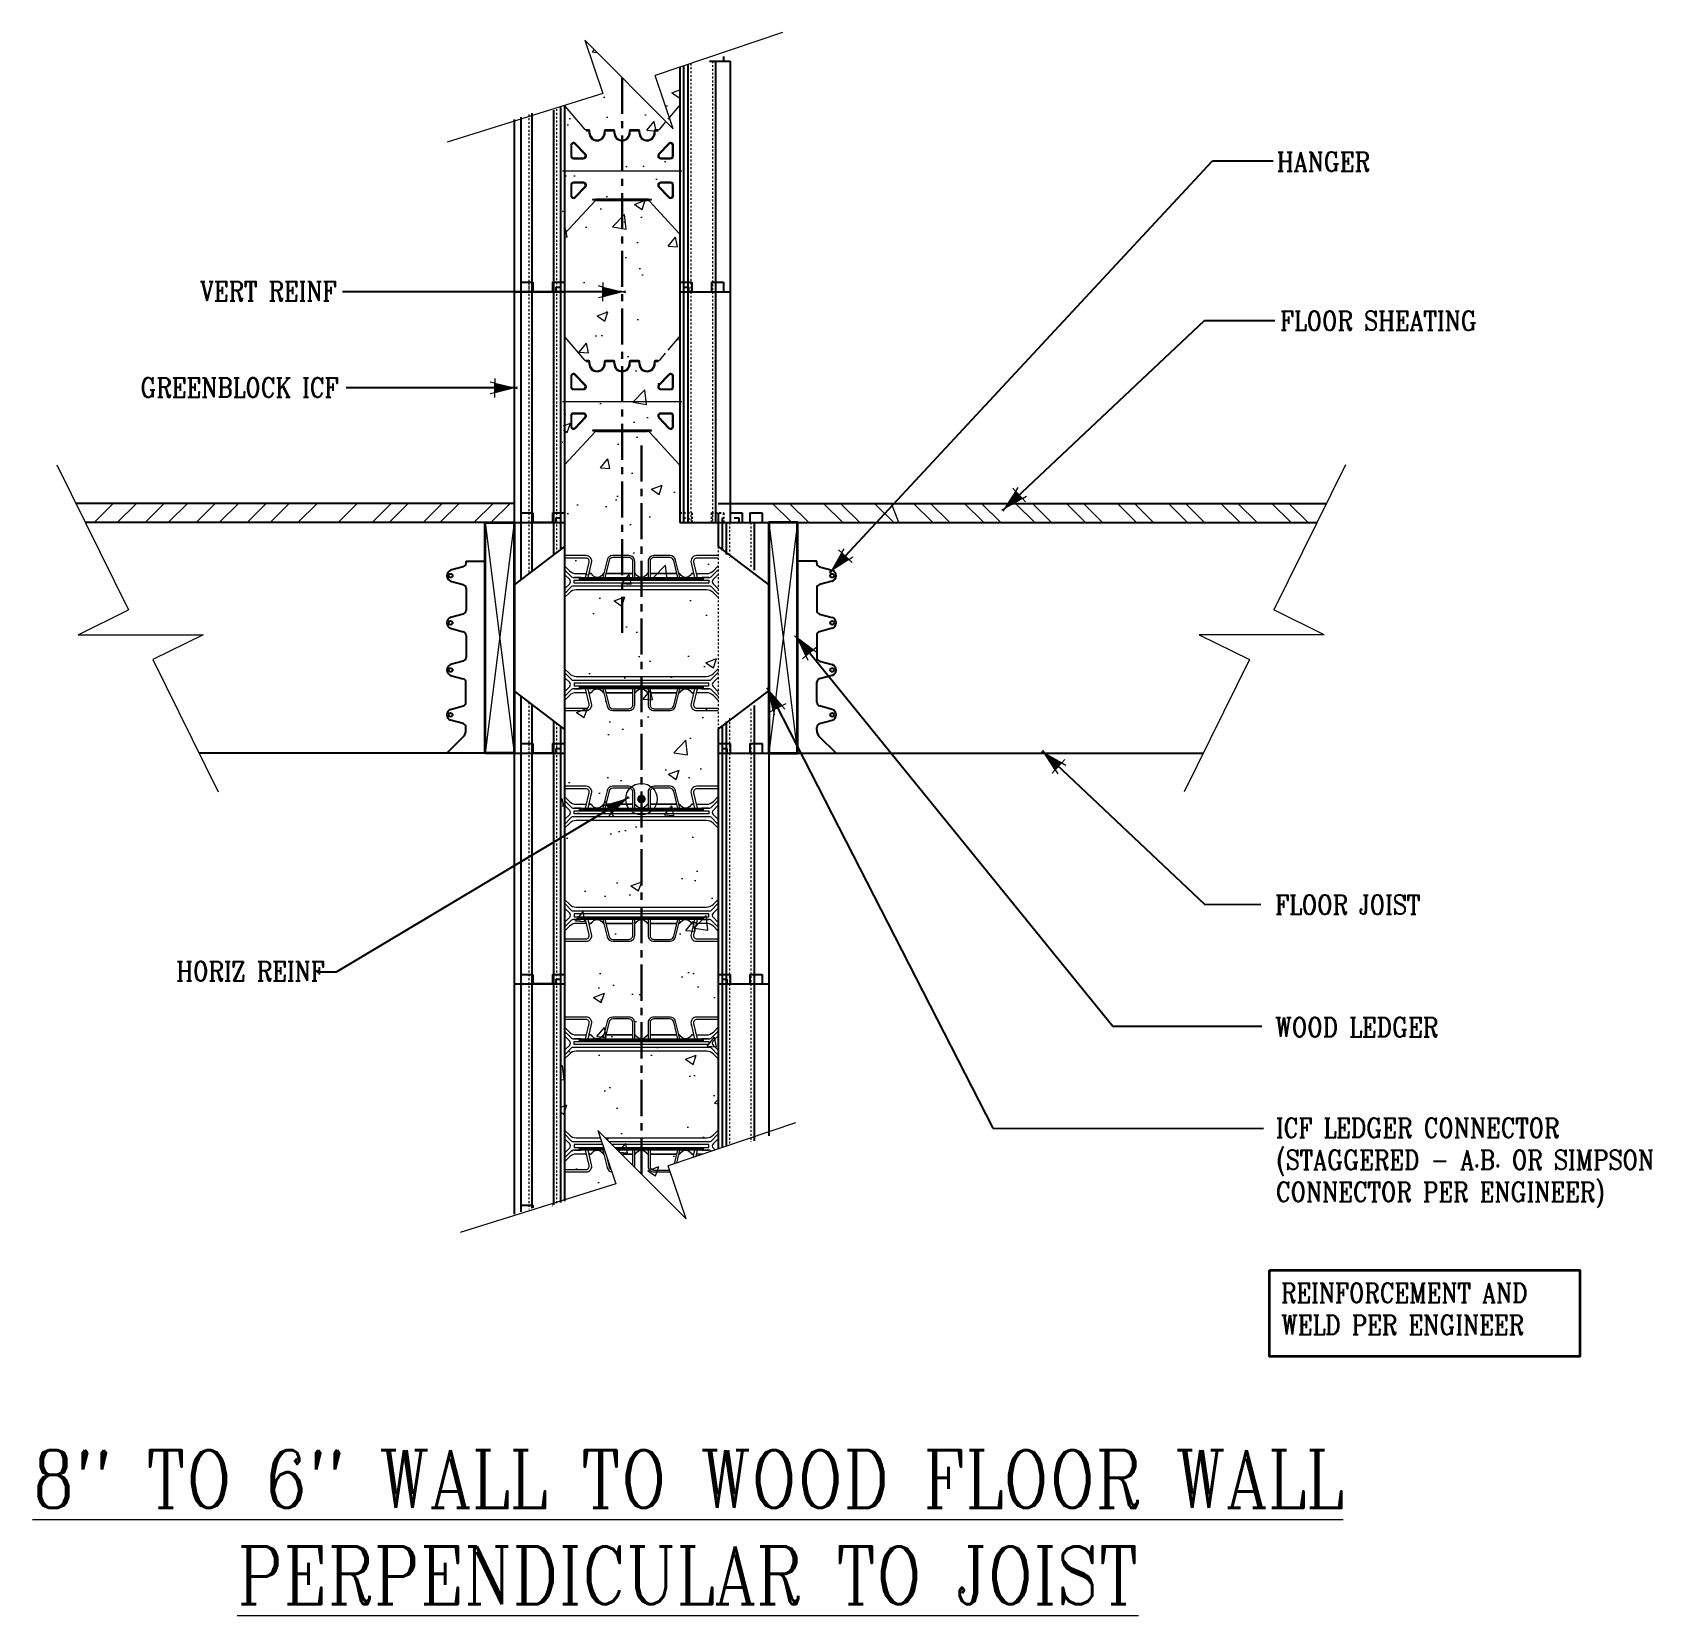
# Model space of a CAD drawing. Header units: inches. Extents: x 21.9 to 106.2, y 7.8 to 90.2.
import ezdxf

# ---------------------------------------------------------------- set-up
doc = ezdxf.new("R2010")
doc.units = ezdxf.units.IN
doc.header["$MEASUREMENT"] = 0
for name, pattern in [('CENTER', [2, 1.25, -0.25, 0.25, -0.25]), ('DASHED2', [0.375, 0.25, -0.125]), ('HIDDEN', [0.375, 0.25, -0.125])]:
    doc.linetypes.add(name, pattern=pattern)
for name, color, linetype, lineweight in [('A2 Hatch', 8, 'Continuous', 9), ('A4 medium', 7, 'Continuous', 35), ('DETAILS', 7, 'Continuous', 13), ('DIM', 3, 'Continuous', 13), ('REBAR', 2, 'CENTER', 30)]:
    doc.layers.add(name, color=color, linetype=linetype, lineweight=lineweight)
doc.styles.add('ARCTEXT', font='arctext.shx', dxfattribs={"width": 0.85})
doc.styles.add('RomanC', font='romanc.shx', dxfattribs={"width": 0.85, "height": 5})
doc.dimstyles.new('ARCTEXT1-4', dxfattribs={"dimtxt": 4, "dimasz": 2, "dimexe": 2, "dimexo": 2, "dimgap": 2, "dimtad": 1, "dimdec": 4, "dimzin": 3, "dimdsep": 46, "dimlunit": 4, "dimtxsty": 'ARCTEXT', "dimblk": 'ARCHTICK', "dimcen": 2, "dimaunit": 1, "dimadec": 0, "dimazin": 0, "dimtfac": 1, "dimtdec": 4, "dimtmove": 2, "dimatfit": 3, "dimldrblk": 'arrow', "dimfxl": 0, "dimtolj": 1, "dimtzin": 0, "dimarcsym": 0})

msp = doc.modelspace()

# ---------------------------------------------------------------- texts
at = {"layer": 'DIM', "color": 3, "char_height": 1, "style": 'RomanC'}
for s, insert, width, attachment_point in [('HANGER', (86.68, 83.98), 22.68955, 1), ('VERT REINF ', (37.762, 77.245), 22.68955, 3), ('FLOOR SHEATING ', (86.847, 75.705), 22.68955, 1), ('GREENBLOCK ICF ', (37.866, 72.227), 22.68955, 3), ('FLOOR JOIST ', (86.594, 45.328), 22.68955, 1), ('HORIZ REINF ', (37.15, 41.869), 22.68955, 3), ('WOOD LEDGER', (86.587, 38.958), 22.68955, 1), ('ICF LEDGER CONNECTOR\\P(STAGGERED - A.B. OR SIMPSON CONNECTOR PER ENGINEER) ', (86.631, 33.721), 22.68955, 1), ('REINFORCEMENT AND WELD PER ENGINEER', (86.898, 25.136), 15.71499, 1)]:
    msp.add_mtext(s, dxfattribs=dict(at, insert=insert, width=width, attachment_point=attachment_point))
at = {"layer": 'DIM', "insert": (56.042, 16.449), "char_height": 3, "width": 90.08, "attachment_point": 2, "style": 'RomanC'}
msp.add_mtext('{\\L8" TO 6" WALL TO WOOD FLOOR WALL PERPENDICULAR TO JOIST}', dxfattribs=at)

# ---------------------------------------------------------------- blocks, each defined once
blk = doc.blocks.new('_ArchTick')
at = {"color": 0, "linetype": 'ByBlock', "const_width": 0.15}
blk.add_lwpolyline([(-0.5, -0.5), (0.5, 0.5)], dxfattribs=at)
blk = doc.blocks.new('arrow')
at = {"layer": 'DIM'}
blk.add_hatch(color=253, dxfattribs=at).paths.add_polyline_path([(-2, 0.5), (-2, -0.5), (0, 0)])
at = {"layer": 'DIM', "lineweight": 9}
for points in [[(-2, 0.98), (-2, 0.5), (-2.47, 0.62)], [(0.37, 0.09), (0, 0)], [(0.37, -0.09), (0, 0)], [(-2, -0.98), (-2, -0.5), (-2.47, -0.62)]]:
    blk.add_lwpolyline(points, dxfattribs=at)
at = {"layer": 'DIM', "lineweight": 15}
blk.add_lwpolyline([(0, 0), (-2, -0.5), (-2, 0.5), (0, 0)], dxfattribs=at)

# ---------------------------------------------------------------- hatches: boundary and pattern name
at = {"layer": 'A2 Hatch', "ltscale": 0.15}
h = msp.add_hatch(dxfattribs=at)
h.set_pattern_fill('AR-CONC', color=256, scale=0.8, style=0)
h.set_pattern_definition([(50, (-3032.244, 503.117), (5.7380815, -0.502017), [0.6, -6.6]), (355, (-3032.244, 503.117), (-1.110011, 6.017537), [0.48, -5.28]), (100.45145, (-3031.766, 503.075), (4.628071, 5.51552), [0.509922, -5.609137]), (46.1842, (-3032.244, 504.717), (8.537928, -1.324152), [0.9, -9.9]), (96.63564, (-3031.5325, 504.607), (7.477296, 7.792949), [0.764882, -8.413704]), (351.1842, (-3032.244, 504.717), (7.477296, 7.79295), [0.72, -7.92]), (21, (-3031.444, 504.317), (4.7752564, -3.220951), [0.6, -6.6]), (326, (-3031.444, 504.317), (1.946523, 5.8012), [0.48, -5.28]), (71.45144, (-3031.046, 504.0485), (6.721779, 2.580249), [0.509922, -5.609137]), (37.5, (-3032.244, 503.117), (0.0972788, 2.6631508), [0, -5.216, 0, -5.36, 0, -5.3]), (7.5, (-3032.244, 503.117), (2.1045563, 3.1552937), [0, -3.056, 0, -5.096, 0, -2.02]), (327.5, (-3034.028, 503.117), (4.2705795, -0.180439), [0, -2, 0, -6.24, 0, -8.28]), (317.5, (-3034.828, 503.117), (4.6654894, 0.80084), [0, -2.6, 0, -4.144, 0, -5.88])])
h.paths.add_polyline_path([(51.612, 87.03), (49.625, 86.357), (49.425, 29.341), (52.295, 30.314), (51.359, 33.074), (55.955, 28.478), (55.019, 31.238), (57.625, 32.122), (57.621, 64.704), (55.621, 64.704), (55.621, 88.39), (54.336, 87.954), (55.272, 85.194), (50.676, 89.79)])
h = msp.add_hatch(color=256, dxfattribs=at)
edge = h.paths.add_edge_path()
edge.add_arc((53.625, 50.322), 0.224, 0, 360)

# ---------------------------------------------------------------- linework, layer by layer
at = {"color": 1}
for p, q in [((56.036, 88.531), (56.036, 76.704)), ((57.171, 88.704), (58.246, 88.704)), ((57.271, 88.738), (57.271, 88.704)), ((57.481, 88.704), (57.481, 76.704)), ((57.896, 88.949), (57.896, 88.704)), ((58.246, 88.704), (58.246, 76.704)), ((55.621, 88.39), (55.621, 76.704)), ((55.821, 88.458), (55.821, 76.704)), ((47.925, 85.992), (47.925, 76.704)), ((49.05, 86.161), (49.05, 76.704)), ((49.425, 86.289), (49.425, 76.704)), ((49.625, 86.357), (49.625, 76.704)), ((47, 85.678), (47, 76.704)), ((47.35, 85.797), (47.35, 76.704)), ((47, 76.704), (49.625, 76.704)), ((47, 76.704), (47, 64.704)), ((47, 76.704), (49.175, 76.704)), ((47.35, 77.204), (47.975, 77.204)), ((47.35, 77.204), (47.35, 64.704)), ((47.925, 77.204), (47.925, 64.704)), ((49.05, 76.704), (47.925, 76.704)), ((47.975, 77.204), (47.975, 76.704)), ((49, 77.204), (49, 76.704)), ((49, 77.204), (49.625, 77.204)), ((49.05, 77.204), (49.05, 64.704)), ((49.175, 76.954), (49.175, 76.704)), ((49.175, 76.954), (49.425, 76.954)), ((49.425, 76.954), (49.425, 64.704)), ((49.425, 76.704), (49.625, 76.704)), ((49.625, 77.204), (49.625, 76.704)), ((49.625, 77.204), (49.625, 64.704)), ((55.621, 77.204), (55.621, 76.704)), ((55.621, 77.204), (55.621, 64.704)), ((55.621, 77.204), (56.246, 77.204)), ((55.621, 76.704), (58.246, 76.704)), ((55.621, 76.704), (55.821, 76.704)), ((55.821, 76.954), (55.821, 64.704)), ((55.821, 76.954), (56.071, 76.954)), ((56.036, 76.704), (58.246, 76.704)), ((56.036, 76.704), (56.036, 64.704)), ((56.071, 76.954), (56.071, 76.704)), ((56.246, 77.204), (56.246, 76.704)), ((57.271, 77.204), (57.271, 76.704)), ((57.271, 77.204), (57.896, 77.204)), ((57.481, 76.704), (57.481, 64.704)), ((57.896, 77.204), (57.896, 76.704)), ((58.246, 76.704), (58.246, 64.704)), ((47.35, 65.204), (47.975, 65.204)), ((47.35, 65.204), (47.35, 61.725)), ((47.925, 65.204), (47.925, 62.163)), ((47.975, 65.204), (47.975, 64.704)), ((49, 65.204), (49, 64.704)), ((49, 65.204), (49.625, 65.204)), ((49.05, 65.204), (49.05, 63.02)), ((49.175, 64.954), (49.175, 64.704)), ((49.175, 64.954), (49.425, 64.954)), ((49.425, 64.954), (49.425, 63.306)), ((49.625, 65.204), (49.625, 52.704)), ((49.625, 65.204), (49.625, 64.704)), ((55.621, 65.204), (55.621, 64.704)), ((57.625, 65.204), (57.625, 63.458)), ((57.825, 64.954), (57.825, 63.258)), ((58.25, 65.204), (58.875, 65.204)), ((58.45, 64.954), (58.7, 64.954)), ((58.7, 64.954), (58.7, 64.704)), ((58.875, 65.204), (58.875, 64.704)), ((59.275, 65.204), (59.275, 64.704)), ((59.275, 65.204), (59.9, 65.204)), ((59.9, 65.204), (59.9, 64.704)), ((47, 64.704), (47, 52.704)), ((47, 64.704), (49.175, 64.704)), ((47, 64.704), (49.625, 64.704)), ((49.05, 64.704), (47.925, 64.704)), ((49.425, 64.704), (49.625, 64.704)), ((55.621, 64.704), (58.246, 64.704)), ((58.04, 64.704), (60.25, 64.704)), ((58.04, 64.704), (58.04, 63.043)), ((58.25, 64.704), (58.45, 64.704)), ((59.485, 64.704), (59.485, 62.223)), ((60.25, 64.704), (60.25, 52.704)), ((49.625, 63.458), (47, 61.458)), ((57.625, 63.458), (60.25, 61.458)), ((49.625, 53.949), (47, 55.949)), ((47.35, 55.682), (47.35, 52.704)), ((57.625, 53.949), (60.25, 55.949)), ((47.925, 55.244), (47.925, 52.704)), ((59.485, 55.184), (59.485, 52.704)), ((49.05, 54.387), (49.05, 52.704)), ((49.425, 54.101), (49.425, 52.704)), ((57.625, 53.949), (57.625, 52.704)), ((57.825, 54.149), (57.825, 52.704)), ((58.04, 54.364), (58.04, 52.704)), ((47.35, 53.204), (47.975, 53.204)), ((47.35, 53.204), (47.35, 40.704)), ((47.925, 53.204), (47.925, 40.704)), ((47.975, 53.204), (47.975, 52.704)), ((49, 53.204), (49, 52.704)), ((49, 53.204), (49.625, 53.204)), ((49.05, 53.204), (49.05, 40.704)), ((49.625, 53.204), (49.625, 40.704)), ((57.625, 53.204), (57.625, 40.704)), ((57.625, 53.204), (58.25, 53.204)), ((58.25, 53.204), (58.25, 52.704)), ((59.275, 53.204), (59.275, 52.704)), ((59.275, 53.204), (59.9, 53.204)), ((59.9, 53.204), (59.9, 52.704)), ((47, 52.704), (49.625, 52.704)), ((47, 52.704), (47, 40.704)), ((47, 52.704), (49.175, 52.704)), ((49.05, 52.704), (47.925, 52.704)), ((49.175, 52.954), (49.175, 52.704)), ((49.175, 52.954), (49.425, 52.954)), ((49.425, 52.954), (49.425, 40.704)), ((49.425, 52.704), (49.625, 52.704)), ((57.625, 52.704), (60.25, 52.704)), ((57.625, 52.704), (57.825, 52.704)), ((57.825, 52.954), (57.825, 40.704)), ((57.825, 52.954), (58.075, 52.954)), ((58.04, 52.704), (60.25, 52.704)), ((58.04, 52.704), (58.04, 40.704)), ((58.075, 52.954), (58.075, 52.704)), ((59.485, 52.704), (59.485, 40.704)), ((60.25, 52.704), (60.25, 40.704)), ((47, 40.704), (49.625, 40.704)), ((47, 40.704), (47, 28.73)), ((47, 40.704), (49.175, 40.704)), ((47.35, 41.204), (47.975, 41.204)), ((47.35, 41.204), (47.35, 28.849)), ((47.925, 41.204), (47.925, 29.044)), ((49.05, 40.704), (47.925, 40.704)), ((47.975, 41.204), (47.975, 40.704)), ((49, 41.204), (49, 40.704)), ((49, 41.204), (49.625, 41.204)), ((49.05, 41.204), (49.05, 29.214)), ((49.175, 40.954), (49.175, 40.704)), ((49.175, 40.954), (49.425, 40.954)), ((49.425, 40.954), (49.425, 29.341)), ((49.425, 40.704), (49.625, 40.704)), ((49.625, 41.204), (49.625, 29.409)), ((57.625, 41.204), (57.625, 32.122)), ((57.625, 41.204), (58.25, 41.204)), ((57.625, 40.704), (60.25, 40.704)), ((57.625, 40.704), (57.825, 40.704)), ((57.825, 40.954), (57.825, 32.19)), ((57.825, 40.954), (58.075, 40.954)), ((58.04, 40.704), (60.25, 40.704)), ((58.04, 40.704), (58.04, 32.262)), ((58.075, 40.954), (58.075, 40.704)), ((58.25, 41.204), (58.25, 40.704)), ((59.275, 41.204), (59.275, 40.704)), ((59.275, 41.204), (59.9, 41.204)), ((59.485, 40.704), (59.485, 32.541)), ((59.9, 41.204), (59.9, 40.704)), ((60.25, 40.704), (60.25, 32.8)), ((47.35, 29.204), (47.975, 29.204)), ((47.975, 29.204), (47.975, 29.061)), ((49, 29.204), (49, 29.197)), ((49, 29.204), (49.021, 29.204))]:
    msp.add_line(p, q, dxfattribs=at)
at = {"color": 1, "linetype": 'HIDDEN', "ltscale": 0.02}
for p, q in [((47.35, 77.204), (47.975, 77.204)), ((47.35, 77.204), (47.35, 76.704)), ((47.975, 77.204), (47.975, 76.704)), ((49, 77.204), (49, 76.704)), ((49, 77.204), (49.625, 77.204)), ((55.621, 77.204), (56.246, 77.204)), ((55.821, 76.954), (55.821, 76.704)), ((55.821, 76.954), (56.071, 76.954)), ((56.071, 76.954), (56.071, 76.704)), ((56.246, 77.204), (56.246, 76.704)), ((57.271, 77.204), (57.271, 76.704)), ((57.271, 77.204), (57.896, 77.204)), ((57.896, 77.204), (57.896, 76.704)), ((47.35, 65.204), (47.975, 65.204)), ((47.35, 65.204), (47.35, 64.704)), ((47.975, 65.204), (47.975, 64.704)), ((49, 65.204), (49, 64.704)), ((49, 65.204), (49.625, 65.204)), ((55.621, 65.204), (56.246, 65.204)), ((55.821, 64.954), (55.821, 64.704)), ((55.821, 64.954), (56.071, 64.954)), ((56.071, 64.954), (56.071, 64.704)), ((56.246, 65.204), (56.246, 64.704)), ((57.271, 65.204), (57.271, 64.704)), ((57.271, 65.204), (57.896, 65.204)), ((57.896, 65.204), (57.896, 64.704)), ((47.35, 53.204), (47.975, 53.204)), ((47.975, 53.204), (47.975, 52.704)), ((49, 53.204), (49, 52.704)), ((49, 53.204), (49.625, 53.204)), ((57.625, 53.204), (58.25, 53.204)), ((58.25, 53.204), (58.25, 52.704)), ((59.275, 53.204), (59.275, 52.704)), ((59.275, 53.204), (59.9, 53.204)), ((59.9, 53.204), (59.9, 52.704)), ((47.35, 41.204), (47.975, 41.204)), ((47.975, 41.204), (47.975, 40.704)), ((49, 41.204), (49, 40.704)), ((49, 41.204), (49.625, 41.204)), ((57.625, 41.204), (58.25, 41.204)), ((58.25, 41.204), (58.25, 40.704)), ((59.275, 41.204), (59.275, 40.704)), ((59.275, 41.204), (59.9, 41.204)), ((59.9, 41.204), (59.9, 40.704)), ((47.35, 29.204), (47.975, 29.204)), ((47.975, 29.204), (47.975, 29.061)), ((49, 29.204), (49, 29.197)), ((49, 29.204), (49.021, 29.204))]:
    msp.add_line(p, q, dxfattribs=at)
at = {"ltscale": 0.15}
for p, q in [((47.975, 76.704), (49, 76.704)), ((47, 65.704), (24.201, 65.704)), ((57.621, 65.704), (89.261, 65.704)), ((47, 64.704), (24.694, 64.704)), ((47.975, 64.704), (49, 64.704)), ((60.25, 64.704), (88.767, 64.704)), ((44.354, 62.401), (43.699, 62.223)), ((44.354, 62.401), (43.699, 62.223)), ((44.501, 62.594), (44.501, 62.694)), ((44.501, 62.694), (45.5, 62.694)), ((62.749, 62.694), (61.75, 62.694)), ((62.749, 62.594), (62.749, 62.694)), ((62.897, 62.401), (63.552, 62.223)), ((62.897, 62.401), (63.552, 62.223)), ((43.699, 61.659), (44.354, 61.481)), ((43.699, 61.659), (44.354, 61.481)), ((63.552, 61.659), (62.897, 61.481)), ((63.552, 61.659), (62.897, 61.481)), ((44.501, 61.288), (44.501, 60.141)), ((62.749, 61.288), (62.749, 60.141)), ((44.354, 59.948), (43.699, 59.77)), ((44.354, 59.948), (43.699, 59.77)), ((62.897, 59.948), (63.552, 59.77)), ((62.897, 59.948), (63.552, 59.77)), ((43.699, 59.206), (44.354, 59.028)), ((43.699, 59.206), (44.354, 59.028)), ((63.552, 59.206), (62.897, 59.028)), ((63.552, 59.206), (62.897, 59.028)), ((44.501, 58.835), (44.501, 57.688)), ((62.749, 58.835), (62.749, 57.688)), ((44.354, 57.495), (43.699, 57.317)), ((44.354, 57.495), (43.699, 57.317)), ((44.501, 57.828), (44.501, 57.688)), ((44.501, 57.828), (44.501, 57.688)), ((62.749, 57.828), (62.749, 57.688)), ((62.749, 57.828), (62.749, 57.688)), ((62.897, 57.495), (63.552, 57.317)), ((62.897, 57.495), (63.552, 57.317)), ((43.699, 56.753), (44.354, 56.575)), ((43.699, 56.753), (44.354, 56.575)), ((63.552, 56.753), (62.897, 56.575)), ((63.552, 56.753), (62.897, 56.575)), ((44.5, 55.357), (44.5, 56.403)), ((44.5, 55.357), (44.5, 56.403)), ((62.75, 55.357), (62.75, 56.403)), ((62.75, 55.357), (62.75, 56.403)), ((43.698, 54.986), (44.353, 55.164)), ((43.698, 54.986), (44.353, 55.164)), ((63.553, 54.986), (62.898, 55.164)), ((63.553, 54.986), (62.898, 55.164)), ((44.353, 54.244), (43.698, 54.422)), ((44.353, 54.244), (43.698, 54.422)), ((44.5, 53.911), (44.5, 54.051)), ((44.5, 53.911), (44.5, 54.051)), ((62.75, 53.911), (62.75, 54.051)), ((62.75, 53.911), (62.75, 54.051)), ((62.898, 54.244), (63.553, 54.422)), ((62.898, 54.244), (63.553, 54.422)), ((43.5, 52.704), (44.354, 53.557)), ((43.5, 52.704), (44.354, 53.557)), ((63.75, 52.704), (62.897, 53.557)), ((63.75, 52.704), (62.897, 53.557)), ((45.5, 52.704), (30.616, 52.704)), ((47.975, 52.704), (49, 52.704)), ((61.75, 52.704), (82.845, 52.704)), ((47.975, 40.704), (49, 40.704))]:
    msp.add_line(p, q, dxfattribs=at)
for centre in [(43.701, 61.943), (63.549, 61.943), (63.549, 61.943), (43.701, 59.49), (43.701, 59.49), (63.549, 59.49), (63.549, 59.49), (43.701, 57.037), (43.701, 57.037), (63.549, 57.037), (63.549, 57.037), (43.7, 54.701), (43.7, 54.701), (63.55, 54.701), (63.55, 54.701)]:
    msp.add_circle(centre, 0.1, dxfattribs=at)
for centre, radius, start, end in [((44.301, 62.594), 0.2, 285.20012, 0), ((44.301, 62.594), 0.2, 285.20012, 0), ((62.949, 62.594), 0.2, 180, 254.79988), ((62.949, 62.594), 0.2, 180, 254.79988), ((43.801, 61.941), 0.3, 110, 250), ((63.449, 61.941), 0.3, 290, 70), ((63.449, 61.941), 0.3, 290, 70), ((44.301, 61.288), 0.2, 0, 74.79626), ((44.301, 61.288), 0.2, 0, 74.79626), ((62.949, 61.288), 0.2, 105.20374, 180), ((62.949, 61.288), 0.2, 105.20374, 180), ((44.301, 60.141), 0.2, 285.20012, 0), ((44.301, 60.141), 0.2, 285.20012, 0), ((62.949, 60.141), 0.2, 180, 254.79988), ((62.949, 60.141), 0.2, 180, 254.79988), ((43.801, 59.488), 0.3, 110, 250), ((43.801, 59.488), 0.3, 110, 250), ((44.301, 58.835), 0.2, 0, 74.79626), ((44.301, 58.835), 0.2, 0, 74.79626), ((62.949, 58.835), 0.2, 105.20374, 180), ((62.949, 58.835), 0.2, 105.20374, 180), ((63.449, 59.488), 0.3, 290, 70), ((63.449, 59.488), 0.3, 290, 70), ((43.801, 57.035), 0.3, 110, 250), ((43.801, 57.035), 0.3, 110, 250), ((44.301, 57.688), 0.2, 285.20012, 0), ((44.301, 57.688), 0.2, 285.20012, 0), ((62.949, 57.688), 0.2, 180, 254.79988), ((62.949, 57.688), 0.2, 180, 254.79988), ((63.449, 57.035), 0.3, 290, 70), ((63.449, 57.035), 0.3, 290, 70), ((44.301, 56.382), 0.2, 5.89711, 74.79626), ((44.301, 56.382), 0.2, 5.89711, 74.79626), ((62.949, 56.382), 0.2, 105.20374, 174.10289), ((62.949, 56.382), 0.2, 105.20374, 174.10289), ((43.8, 54.704), 0.3, 110, 250), ((43.8, 54.704), 0.3, 110, 250), ((44.3, 55.357), 0.2, 285.20374, 0), ((44.3, 55.357), 0.2, 285.20374, 0), ((62.95, 55.357), 0.2, 180, 254.79626), ((62.95, 55.357), 0.2, 180, 254.79626), ((63.45, 54.704), 0.3, 290, 70), ((63.45, 54.704), 0.3, 290, 70), ((44.3, 54.051), 0.2, 360, 74.79988), ((44.3, 54.051), 0.2, 360, 74.79988), ((62.95, 54.051), 0.2, 105.20012, 180), ((62.95, 54.051), 0.2, 105.20012, 180), ((44, 53.911), 0.5, 315, 0), ((44, 53.911), 0.5, 315, 0), ((63.25, 53.911), 0.5, 180, 225), ((63.25, 53.911), 0.5, 180, 225)]:
    msp.add_arc(centre, radius, start, end, dxfattribs=at)
at = {"layer": 'A2 Hatch', "linetype": 'DASHED2', "ltscale": 0.15}
for p, q in [((56.196, 88.585), (56.196, 76.704)), ((57.321, 88.704), (57.321, 76.704)), ((49.21, 86.216), (49.21, 76.704)), ((47.765, 85.938), (47.765, 76.704)), ((47.765, 77.204), (47.765, 64.704)), ((49.21, 77.204), (49.21, 64.704)), ((56.196, 76.704), (56.196, 64.704)), ((57.321, 76.704), (57.321, 64.704)), ((47.765, 65.204), (47.765, 62.041)), ((49.21, 65.204), (49.21, 63.142)), ((58.2, 64.704), (58.2, 62.883)), ((59.325, 64.704), (59.325, 62.383)), ((57.625, 63.458), (57.625, 53.949)), ((47.765, 55.366), (47.765, 52.704)), ((59.325, 55.024), (59.325, 52.704)), ((49.21, 54.265), (49.21, 52.704)), ((58.2, 54.524), (58.2, 52.704)), ((47.765, 53.204), (47.765, 40.704)), ((49.21, 53.204), (49.21, 40.704)), ((58.2, 52.704), (58.2, 40.704)), ((59.325, 52.704), (59.325, 40.704)), ((47.765, 41.204), (47.765, 28.99)), ((49.21, 41.204), (49.21, 29.268)), ((58.2, 40.704), (58.2, 32.317)), ((59.325, 40.704), (59.325, 32.486))]:
    msp.add_line(p, q, dxfattribs=at)
at = {"layer": 'A2 Hatch', "ltscale": 0.15}
for p, q in [((25.154, 64.704), (26.154, 65.704)), ((26.354, 64.704), (27.354, 65.704)), ((27.806, 64.704), (28.806, 65.704)), ((29.006, 64.704), (30.006, 65.704)), ((30.457, 64.704), (31.457, 65.704)), ((31.658, 64.704), (32.658, 65.704)), ((33.109, 64.704), (34.109, 65.704)), ((34.309, 64.704), (35.309, 65.704)), ((35.761, 64.704), (36.761, 65.704)), ((37.845, 64.704), (38.845, 65.704)), ((39.613, 64.704), (40.613, 65.704)), ((40.496, 64.704), (41.496, 65.704)), ((42.264, 64.704), (43.264, 65.704)), ((43.148, 64.704), (44.148, 65.704)), ((44.916, 64.704), (45.916, 65.704)), ((45.8, 64.704), (46.8, 65.704)), ((61.451, 64.704), (60.451, 65.704)), ((62.335, 64.704), (61.335, 65.704)), ((64.103, 64.704), (63.103, 65.704)), ((64.986, 64.704), (63.986, 65.704)), ((66.754, 64.704), (65.754, 65.704)), ((67.013, 64.704), (66.638, 65.704)), ((68.781, 64.704), (67.781, 65.704)), ((69.665, 64.704), (68.665, 65.704)), ((71.432, 64.704), (70.432, 65.704)), ((72.316, 64.704), (71.316, 65.704)), ((74.084, 64.704), (73.084, 65.704)), ((74.968, 64.704), (73.968, 65.704)), ((76.736, 64.704), (75.736, 65.704)), ((77.62, 64.704), (76.62, 65.704)), ((79.387, 64.704), (78.387, 65.704)), ((80.271, 64.704), (79.271, 65.704)), ((82.039, 64.704), (81.039, 65.704)), ((82.923, 64.704), (81.923, 65.704)), ((84.772, 64.704), (83.772, 65.704)), ((85.656, 64.704), (84.656, 65.704)), ((87.424, 64.704), (86.424, 65.704)), ((88.308, 64.704), (87.308, 65.704)), ((47, 64.704), (45.5, 52.704)), ((45.5, 64.704), (47, 52.704)), ((60.25, 64.704), (61.75, 52.704)), ((61.75, 64.704), (60.25, 52.704))]:
    msp.add_line(p, q, dxfattribs=at)
msp.add_circle((53.625, 50.322), 0.816, dxfattribs=at)
at = {"layer": 'A4 medium', "ltscale": 0.15}
for points in [[(45.5, 52.704), (45.5, 64.704), (47, 64.704), (47, 52.704)], [(61.75, 52.704), (61.75, 64.704), (60.25, 64.704), (60.25, 52.704)], [(86.3, 25.822), (102.444, 25.822), (102.444, 21.32), (86.3, 21.32)]]:
    msp.add_lwpolyline(points, close=True, dxfattribs=at)
at = {"layer": 'DETAILS', "color": 6, "lineweight": 20}
for p, q in [((49.621, 86.355), (49.621, 79.667)), ((49.649, 86.36), (50.666, 85.17)), ((55.019, 85.688), (55.593, 86.36)), ((55.621, 79.667), (55.621, 86.429)), ((50.739, 85.139), (50.746, 85.139)), ((50.896, 85.139), (50.739, 85.139)), ((50.746, 85.139), (50.746, 85.089)), ((52.196, 85.139), (51.746, 85.139)), ((53.496, 85.139), (53.046, 85.139)), ((54.503, 85.139), (54.346, 85.139)), ((54.496, 85.089), (54.496, 85.139)), ((54.496, 85.139), (54.503, 85.139)), ((54.576, 85.17), (54.885, 85.532)), ((49.946, 84.32), (49.946, 83.779)), ((49.996, 84.32), (49.996, 83.779)), ((50.688, 83.848), (50.168, 84.389)), ((50.724, 83.883), (50.204, 84.424)), ((50.746, 85.089), (50.846, 85.089)), ((50.896, 85.039), (50.896, 84.984)), ((50.946, 84.984), (50.946, 85.089)), ((51.696, 85.089), (51.696, 84.984)), ((51.746, 84.984), (51.746, 85.039)), ((51.796, 85.089), (52.146, 85.089)), ((52.196, 85.039), (52.196, 84.984)), ((52.246, 84.984), (52.246, 85.089)), ((52.996, 85.089), (52.996, 84.984)), ((53.046, 84.984), (53.046, 85.039)), ((53.096, 85.089), (53.446, 85.089)), ((53.496, 85.039), (53.496, 84.984)), ((53.546, 84.984), (53.546, 85.089)), ((54.296, 85.089), (54.296, 84.984)), ((54.346, 84.984), (54.346, 85.039)), ((54.396, 85.089), (54.496, 85.089)), ((55.038, 84.424), (54.518, 83.883)), ((55.074, 84.389), (54.554, 83.848)), ((55.246, 83.779), (55.246, 84.32)), ((55.296, 83.779), (55.296, 84.32)), ((50.096, 83.679), (50.615, 83.679)), ((50.096, 83.629), (50.615, 83.629)), ((54.627, 83.679), (55.146, 83.679)), ((54.627, 83.629), (55.146, 83.629)), ((49.521, 83.009), (55.721, 83.009)), ((49.946, 82.259), (49.946, 81.718)), ((49.996, 82.259), (49.996, 81.718)), ((50.615, 82.409), (50.096, 82.409)), ((50.615, 82.359), (50.096, 82.359)), ((50.168, 81.649), (50.688, 82.19)), ((50.204, 81.614), (50.724, 82.155)), ((54.518, 82.155), (55.038, 81.614)), ((54.554, 82.19), (55.074, 81.649)), ((55.146, 82.409), (54.627, 82.409)), ((55.146, 82.359), (54.627, 82.359)), ((55.246, 81.718), (55.246, 82.259)), ((55.296, 81.718), (55.296, 82.259)), ((49.65, 79.738), (51.202, 81.415)), ((51.251, 81.529), (51.095, 81.514)), ((51.095, 81.494), (51.251, 81.479)), ((52.621, 81.529), (51.251, 81.529)), ((51.251, 81.479), (52.621, 81.479)), ((51.308, 81.459), (52.621, 81.459)), ((53.991, 81.529), (52.621, 81.529)), ((52.621, 81.479), (53.991, 81.479)), ((52.621, 81.459), (53.934, 81.459)), ((54.147, 81.514), (53.991, 81.529)), ((53.991, 81.479), (54.147, 81.494)), ((54.04, 81.415), (55.592, 79.738)), ((49.621, 74.435), (49.621, 74.419)), ((49.621, 74.419), (49.621, 67.657)), ((49.649, 74.35), (50.666, 73.159)), ((55.019, 73.678), (55.593, 74.35)), ((55.621, 67.657), (55.621, 74.419)), ((54.576, 73.159), (54.885, 73.522)), ((50.739, 73.129), (50.746, 73.129)), ((50.896, 73.129), (50.739, 73.129)), ((50.746, 73.129), (50.746, 73.079)), ((50.746, 73.079), (50.846, 73.079)), ((50.896, 73.029), (50.896, 72.974)), ((50.946, 72.974), (50.946, 73.079)), ((51.696, 73.079), (51.696, 72.974)), ((52.196, 73.129), (51.746, 73.129)), ((51.746, 72.974), (51.746, 73.029)), ((51.796, 73.079), (52.146, 73.079)), ((52.196, 73.029), (52.196, 72.974)), ((52.246, 72.974), (52.246, 73.079)), ((52.996, 73.079), (52.996, 72.974)), ((53.496, 73.129), (53.046, 73.129)), ((53.046, 72.974), (53.046, 73.029)), ((53.096, 73.079), (53.446, 73.079)), ((53.496, 73.029), (53.496, 72.974)), ((53.546, 72.974), (53.546, 73.079)), ((54.296, 73.079), (54.296, 72.974)), ((54.503, 73.129), (54.346, 73.129)), ((54.346, 72.974), (54.346, 73.029)), ((54.396, 73.079), (54.496, 73.079)), ((54.496, 73.079), (54.496, 73.129)), ((54.496, 73.129), (54.503, 73.129)), ((49.946, 72.31), (49.946, 71.769)), ((49.996, 72.31), (49.996, 71.769)), ((50.096, 71.669), (50.615, 71.669)), ((50.688, 71.838), (50.168, 72.379)), ((50.724, 71.873), (50.204, 72.414)), ((55.038, 72.414), (54.518, 71.873)), ((55.074, 72.379), (54.554, 71.838)), ((54.627, 71.669), (55.146, 71.669)), ((55.246, 71.769), (55.246, 72.31)), ((55.296, 71.769), (55.296, 72.31)), ((49.521, 70.999), (55.721, 70.999)), ((50.096, 71.619), (50.615, 71.619)), ((54.627, 71.619), (55.146, 71.619)), ((49.946, 70.249), (49.946, 69.708)), ((49.996, 70.249), (49.996, 69.708)), ((50.615, 70.399), (50.096, 70.399)), ((50.615, 70.349), (50.096, 70.349)), ((50.168, 69.638), (50.688, 70.179)), ((50.204, 69.604), (50.724, 70.145)), ((54.518, 70.145), (55.038, 69.604)), ((54.554, 70.179), (55.074, 69.638)), ((55.146, 70.399), (54.627, 70.399)), ((55.146, 70.349), (54.627, 70.349)), ((55.246, 69.708), (55.246, 70.249)), ((55.296, 69.708), (55.296, 70.249)), ((49.65, 67.728), (51.202, 69.405)), ((51.251, 69.519), (51.095, 69.504)), ((51.095, 69.484), (51.251, 69.469)), ((52.621, 69.519), (51.251, 69.519)), ((51.251, 69.469), (52.621, 69.469)), ((51.308, 69.449), (52.621, 69.449)), ((53.991, 69.519), (52.621, 69.519)), ((52.621, 69.469), (53.991, 69.469)), ((52.621, 69.449), (53.934, 69.449)), ((54.147, 69.504), (53.991, 69.519)), ((53.991, 69.469), (54.147, 69.484)), ((54.04, 69.405), (55.592, 67.728)), ((53.177, 31.854), (52.58, 31.854)), ((52.58, 31.854), (53.177, 31.854))]:
    msp.add_line(p, q, dxfattribs=at)
for points in [[(50.854, 61.854), (51.038, 62.613, 0.485338), (50.746, 62.984), (49.625, 62.984)], [(50.475, 61.854), (50.375, 61.854), (50.125, 61.854), (50.721, 61.854), (50.911, 62.644, 0.485338), (50.746, 62.854), (49.625, 62.854)], [(49.625, 62.453), (49.878, 62.2, 0.198912), (50.232, 62.054), (50.769, 62.054)], [(53.277, 61.854), (53.277, 62.684, 0.414214), (52.977, 62.984), (52.135, 62.984, 0.346495), (51.843, 62.754), (51.626, 61.854)], [(53.177, 61.854), (53.177, 62.684, 0.414214), (52.977, 62.884), (52.135, 62.884, 0.346495), (51.94, 62.73), (51.729, 61.854)], [(55.625, 61.854), (55.408, 62.754, 0.346495), (55.116, 62.984), (54.274, 62.984, 0.414214), (53.974, 62.684), (53.974, 61.854)], [(55.522, 61.854), (55.31, 62.73, 0.346495), (55.116, 62.884), (54.274, 62.884, 0.414214), (54.074, 62.684), (54.074, 61.854)], [(57.625, 62.984), (56.505, 62.984, 0.485338), (56.213, 62.613), (56.396, 61.854)], [(57.625, 62.854), (56.505, 62.854, 0.485338), (56.339, 62.644), (56.53, 61.854), (57.126, 61.854), (56.876, 61.854), (56.776, 61.854)], [(56.482, 62.054), (57.019, 62.054, 0.198912), (57.372, 62.2), (57.625, 62.453)], [(49.625, 62.253), (49.995, 61.883, 0.198912), (50.066, 61.854), (53.625, 61.854, -0.279322), (53.34, 62.027, 0.279322), (53.295, 62.054)], [(49.625, 61.254), (49.894, 61.523, 0.414214), (49.894, 61.735), (49.625, 62.003)], [(51.656, 62.054, 0.279322), (51.612, 62.027, -0.605918), (51.04, 62.027, 0.279322), (50.996, 62.054), (50.903, 62.054), (50.996, 62.054)], [(53.955, 62.054, 0.279322), (53.911, 62.027, -0.279322), (53.625, 61.854), (57.185, 61.854, 0.198912), (57.255, 61.883), (57.625, 62.253)], [(56.255, 62.054), (56.348, 62.054), (56.255, 62.054, 0.279322), (56.21, 62.027, -0.605918), (55.639, 62.027, 0.279322), (55.595, 62.054)], [(57.625, 62.003), (57.357, 61.735, 0.414214), (57.357, 61.523), (57.625, 61.254)], [(57.625, 61.004), (57.255, 61.374, 0.198912), (57.185, 61.404), (53.625, 61.404), (50.066, 61.404, 0.198912), (49.995, 61.374), (49.625, 61.004)], [(57.625, 60.804), (57.372, 61.057, 0.198912), (57.019, 61.204), (53.625, 61.204), (50.232, 61.204, 0.198912), (49.878, 61.057), (49.625, 60.804)], [(49.625, 57.103), (49.878, 56.85, 0.198912), (50.232, 56.704), (53.625, 56.704), (57.019, 56.704, 0.198912), (57.372, 56.85), (57.625, 57.103)], [(49.625, 56.903), (49.995, 56.533, 0.198912), (50.066, 56.504), (53.625, 56.504), (57.185, 56.504, 0.198912), (57.255, 56.533), (57.625, 56.903)], [(49.625, 55.904), (49.894, 56.173, 0.414214), (49.894, 56.385), (49.625, 56.653)], [(57.625, 56.653), (57.357, 56.385, 0.414214), (57.357, 56.173), (57.625, 55.904)], [(53.295, 55.854, 0.279322), (53.34, 55.88, -0.279322), (53.625, 56.054), (50.066, 56.054, 0.198912), (49.995, 56.024), (49.625, 55.654)], [(49.625, 55.054), (50.746, 55.054, 0.485338), (50.911, 55.263), (50.721, 56.054), (50.125, 56.054), (50.375, 56.054), (50.475, 56.054)], [(49.625, 54.924), (50.746, 54.924, 0.485338), (51.038, 55.294), (50.854, 56.054)], [(50.769, 55.854), (50.232, 55.854, 0.198912), (49.878, 55.707), (49.625, 55.454)], [(50.996, 55.854), (50.903, 55.854), (50.996, 55.854, 0.279322), (51.04, 55.88, -0.605918), (51.612, 55.88, 0.279322), (51.656, 55.854)], [(51.626, 56.054), (51.843, 55.153, 0.346495), (52.135, 54.924), (52.977, 54.924, 0.414214), (53.277, 55.224), (53.277, 56.054)], [(51.729, 56.054), (51.94, 55.177, 0.346495), (52.135, 55.024), (52.977, 55.024, 0.414214), (53.177, 55.224), (53.177, 56.054)], [(57.625, 55.654), (57.255, 56.024, 0.198912), (57.185, 56.054), (53.625, 56.054, -0.279322), (53.911, 55.88, 0.279322), (53.955, 55.854)], [(53.974, 56.054), (53.974, 55.224, 0.414214), (54.274, 54.924), (55.116, 54.924, 0.346495), (55.408, 55.153), (55.625, 56.054)], [(54.074, 56.054), (54.074, 55.224, 0.414214), (54.274, 55.024), (55.116, 55.024, 0.346495), (55.31, 55.177), (55.522, 56.054)], [(55.595, 55.854, 0.279322), (55.639, 55.88, -0.605918), (56.21, 55.88, 0.279322), (56.255, 55.854), (56.348, 55.854), (56.255, 55.854)], [(56.396, 56.054), (56.213, 55.294, 0.485338), (56.505, 54.924), (57.625, 54.924)], [(56.776, 56.054), (56.876, 56.054), (57.126, 56.054), (56.53, 56.054), (56.339, 55.263, 0.485338), (56.505, 55.054), (57.625, 55.054)], [(57.625, 55.454), (57.372, 55.707, 0.198912), (57.019, 55.854), (56.482, 55.854)], [(50.854, 49.854), (51.038, 50.613, 0.485338), (50.746, 50.984), (49.625, 50.984)], [(50.475, 49.854), (50.375, 49.854), (50.125, 49.854), (50.721, 49.854), (50.911, 50.644, 0.485338), (50.746, 50.854), (49.625, 50.854)], [(53.277, 49.854), (53.277, 50.684, 0.414214), (52.977, 50.984), (52.135, 50.984, 0.346495), (51.843, 50.754), (51.626, 49.854)], [(53.177, 49.854), (53.177, 50.684, 0.414214), (52.977, 50.884), (52.135, 50.884, 0.346495), (51.94, 50.73), (51.729, 49.854)], [(55.625, 49.854), (55.408, 50.754, 0.346495), (55.116, 50.984), (54.274, 50.984, 0.414214), (53.974, 50.684), (53.974, 49.854)], [(55.522, 49.854), (55.31, 50.73, 0.346495), (55.116, 50.884), (54.274, 50.884, 0.414214), (54.074, 50.684), (54.074, 49.854)], [(57.625, 50.984), (56.505, 50.984, 0.485338), (56.213, 50.613), (56.396, 49.854)], [(57.625, 50.854), (56.505, 50.854, 0.485338), (56.339, 50.644), (56.53, 49.854), (57.126, 49.854), (56.876, 49.854), (56.776, 49.854)], [(49.625, 50.453), (49.878, 50.2, 0.198912), (50.232, 50.054), (50.769, 50.054)], [(49.625, 50.253), (49.995, 49.883, 0.198912), (50.066, 49.854), (53.625, 49.854, -0.279322), (53.34, 50.027, 0.279322), (53.295, 50.054)], [(49.625, 49.254), (49.894, 49.523, 0.414214), (49.894, 49.735), (49.625, 50.003)], [(51.656, 50.054, 0.279322), (51.612, 50.027, -0.605918), (51.04, 50.027, 0.279322), (50.996, 50.054), (50.903, 50.054), (50.996, 50.054)], [(53.955, 50.054, 0.279322), (53.911, 50.027, -0.279322), (53.625, 49.854), (57.185, 49.854, 0.198912), (57.255, 49.883), (57.625, 50.253)], [(56.255, 50.054), (56.348, 50.054), (56.255, 50.054, 0.279322), (56.21, 50.027, -0.605918), (55.639, 50.027, 0.279322), (55.595, 50.054)], [(56.482, 50.054), (57.019, 50.054, 0.198912), (57.372, 50.2), (57.625, 50.453)], [(57.625, 50.003), (57.357, 49.735, 0.414214), (57.357, 49.523), (57.625, 49.254)], [(57.625, 49.004), (57.255, 49.374, 0.198912), (57.185, 49.404), (53.625, 49.404), (50.066, 49.404, 0.198912), (49.995, 49.374), (49.625, 49.004)], [(57.625, 48.804), (57.372, 49.057, 0.198912), (57.019, 49.204), (53.625, 49.204), (50.232, 49.204, 0.198912), (49.878, 49.057), (49.625, 48.804)], [(49.625, 45.103), (49.878, 44.85, 0.198912), (50.232, 44.704), (53.625, 44.704), (57.019, 44.704, 0.198912), (57.372, 44.85), (57.625, 45.103)], [(49.625, 44.903), (49.995, 44.533, 0.198912), (50.066, 44.504), (53.625, 44.504), (57.185, 44.504, 0.198912), (57.255, 44.533), (57.625, 44.903)], [(49.625, 43.904), (49.894, 44.173, 0.414214), (49.894, 44.385), (49.625, 44.653)], [(53.295, 43.854, 0.279322), (53.34, 43.88, -0.279322), (53.625, 44.054), (50.066, 44.054, 0.198912), (49.995, 44.024), (49.625, 43.654)], [(49.625, 43.054), (50.746, 43.054, 0.485338), (50.911, 43.263), (50.721, 44.054), (50.125, 44.054), (50.375, 44.054), (50.475, 44.054)], [(49.625, 42.924), (50.746, 42.924, 0.485338), (51.038, 43.294), (50.854, 44.054)], [(50.769, 43.854), (50.232, 43.854, 0.198912), (49.878, 43.707), (49.625, 43.454)], [(50.996, 43.854), (50.903, 43.854), (50.996, 43.854, 0.279322), (51.04, 43.88, -0.605918), (51.612, 43.88, 0.279322), (51.656, 43.854)], [(51.626, 44.054), (51.843, 43.153, 0.346495), (52.135, 42.924), (52.977, 42.924, 0.414214), (53.277, 43.224), (53.277, 44.054)], [(51.729, 44.054), (51.94, 43.177, 0.346495), (52.135, 43.024), (52.977, 43.024, 0.414214), (53.177, 43.224), (53.177, 44.054)], [(57.625, 43.654), (57.255, 44.024, 0.198912), (57.185, 44.054), (53.625, 44.054, -0.279322), (53.911, 43.88, 0.279322), (53.955, 43.854)], [(53.974, 44.054), (53.974, 43.224, 0.414214), (54.274, 42.924), (55.116, 42.924, 0.346495), (55.408, 43.153), (55.625, 44.054)], [(54.074, 44.054), (54.074, 43.224, 0.414214), (54.274, 43.024), (55.116, 43.024, 0.346495), (55.31, 43.177), (55.522, 44.054)], [(55.595, 43.854, 0.279322), (55.639, 43.88, -0.605918), (56.21, 43.88, 0.279322), (56.255, 43.854), (56.348, 43.854), (56.255, 43.854)], [(56.396, 44.054), (56.213, 43.294, 0.485338), (56.505, 42.924), (57.625, 42.924)], [(56.776, 44.054), (56.876, 44.054), (57.126, 44.054), (56.53, 44.054), (56.339, 43.263, 0.485338), (56.505, 43.054), (57.625, 43.054)], [(57.625, 43.454), (57.372, 43.707, 0.198912), (57.019, 43.854), (56.482, 43.854)], [(57.625, 44.653), (57.357, 44.385, 0.414214), (57.357, 44.173), (57.625, 43.904)], [(50.854, 37.854), (51.038, 38.613, 0.485338), (50.746, 38.984), (49.625, 38.984)], [(50.475, 37.854), (50.375, 37.854), (50.125, 37.854), (50.721, 37.854), (50.911, 38.644, 0.485338), (50.746, 38.854), (49.625, 38.854)], [(53.277, 37.854), (53.277, 38.684, 0.414214), (52.977, 38.984), (52.135, 38.984, 0.346495), (51.843, 38.754), (51.626, 37.854)], [(53.177, 37.854), (53.177, 38.684, 0.414214), (52.977, 38.884), (52.135, 38.884, 0.346495), (51.94, 38.73), (51.729, 37.854)], [(55.625, 37.854), (55.408, 38.754, 0.346495), (55.116, 38.984), (54.274, 38.984, 0.414214), (53.974, 38.684), (53.974, 37.854)], [(55.522, 37.854), (55.31, 38.73, 0.346495), (55.116, 38.884), (54.274, 38.884, 0.414214), (54.074, 38.684), (54.074, 37.854)], [(57.625, 38.984), (56.505, 38.984, 0.485338), (56.213, 38.613), (56.396, 37.854)], [(57.625, 38.854), (56.505, 38.854, 0.485338), (56.339, 38.644), (56.53, 37.854), (57.126, 37.854), (56.876, 37.854), (56.776, 37.854)], [(49.625, 38.453), (49.878, 38.2, 0.198912), (50.232, 38.054), (50.769, 38.054)], [(49.625, 38.253), (49.995, 37.883, 0.198912), (50.066, 37.854), (53.625, 37.854, -0.279322), (53.34, 38.027, 0.279322), (53.295, 38.054)], [(49.625, 37.254), (49.894, 37.523, 0.414214), (49.894, 37.735), (49.625, 38.003)], [(51.656, 38.054, 0.279322), (51.612, 38.027, -0.605918), (51.04, 38.027, 0.279322), (50.996, 38.054), (50.903, 38.054), (50.996, 38.054)], [(53.955, 38.054, 0.279322), (53.911, 38.027, -0.279322), (53.625, 37.854), (57.185, 37.854, 0.198912), (57.255, 37.883), (57.625, 38.253)], [(56.255, 38.054), (56.348, 38.054), (56.255, 38.054, 0.279322), (56.21, 38.027, -0.605918), (55.639, 38.027, 0.279322), (55.595, 38.054)], [(56.482, 38.054), (57.019, 38.054, 0.198912), (57.372, 38.2), (57.625, 38.453)], [(57.625, 38.003), (57.357, 37.735, 0.414214), (57.357, 37.523), (57.625, 37.254)], [(57.625, 37.004), (57.255, 37.374, 0.198912), (57.185, 37.404), (53.625, 37.404), (50.066, 37.404, 0.198912), (49.995, 37.374), (49.625, 37.004)], [(57.625, 36.804), (57.372, 37.057, 0.198912), (57.019, 37.204), (53.625, 37.204), (50.232, 37.204, 0.198912), (49.878, 37.057), (49.625, 36.804)], [(49.625, 33.103), (49.878, 32.85, 0.198912), (50.232, 32.704), (51.485, 32.704)], [(49.625, 32.903), (49.995, 32.533, 0.198912), (50.066, 32.504), (51.553, 32.504)], [(51.73, 32.704), (53.625, 32.704), (57.019, 32.704, 0.198912), (57.372, 32.85), (57.625, 33.103)], [(51.93, 32.504), (53.625, 32.504), (57.185, 32.504, 0.198912), (57.255, 32.533), (57.625, 32.903)], [(49.625, 31.904), (49.894, 32.173, 0.414214), (49.894, 32.385), (49.625, 32.653)], [(49.625, 31.054), (50.746, 31.054, 0.485338), (50.911, 31.263), (50.721, 32.054), (50.125, 32.054), (50.375, 32.054), (50.475, 32.054)], [(49.625, 30.924), (50.746, 30.924, 0.485338), (51.038, 31.294), (50.854, 32.054)], [(51.705, 32.054), (50.066, 32.054, 0.198912), (49.995, 32.024), (49.625, 31.654)], [(51.671, 32.154), (50.475, 32.154), (50.377, 32.132, 0.780776), (50.377, 32.126), (50.475, 32.104), (51.688, 32.104)], [(50.996, 31.854), (50.903, 31.854), (50.996, 31.854, 0.279322), (51.04, 31.88, -0.605918), (51.612, 31.88, 0.279322), (51.656, 31.854)], [(51.626, 32.054), (51.843, 31.153, 0.302614), (52.087, 30.927, 0.302614)], [(52.33, 32.104), (53.625, 32.104), (56.776, 32.104), (56.874, 32.126, 0.780776), (56.874, 32.132), (56.776, 32.154), (53.625, 32.154), (52.28, 32.154)], [(53.295, 31.854, 0.279322), (53.34, 31.88, -0.279322), (53.625, 32.054), (52.38, 32.054)], [(53.271, 31.163, 0.051306), (53.277, 31.224), (53.277, 32.054)], [(57.276, 32.003), (57.255, 32.024, 0.198912), (57.185, 32.054), (53.625, 32.054, -0.279322), (53.911, 31.88, 0.279322), (53.955, 31.854)], [(53.974, 32.054), (53.974, 31.224, 0.414214), (54.274, 30.924), (55.116, 30.924, 0.00833), (55.126, 30.924, 0.00833)], [(54.074, 32.054), (54.074, 31.224, 0.414214), (54.274, 31.024), (55.092, 31.024)], [(55.595, 31.854, 0.279322), (55.639, 31.88, -0.605918), (56.21, 31.88, 0.279322), (56.255, 31.854), (56.348, 31.854), (56.255, 31.854)], [(57.625, 32.653), (57.357, 32.385, 0.414214), (57.357, 32.173), (57.463, 32.067)], [(50.769, 31.854), (50.232, 31.854, 0.198912), (49.878, 31.707), (49.625, 31.454)], [(51.787, 31.814), (51.94, 31.177, 0.225019), (52.048, 31.043)]]:
    msp.add_lwpolyline(points, format="xyb", dxfattribs=at)
for points in [[(53.625, 61.704), (57.126, 61.704), (57.126, 61.554), (53.625, 61.554), (50.125, 61.554), (50.125, 61.704)], [(51.674, 62.054), (51.656, 62.054)], [(53.177, 62.054), (51.777, 62.054)], [(53.277, 62.054), (53.295, 62.054)], [(53.974, 62.054), (53.955, 62.054)], [(54.074, 62.054), (55.474, 62.054)], [(55.576, 62.054), (55.595, 62.054)], [(53.625, 56.204), (57.126, 56.204), (57.126, 56.354), (53.625, 56.354), (50.125, 56.354), (50.125, 56.204)], [(51.674, 55.854), (51.656, 55.854)], [(53.177, 55.854), (51.777, 55.854)], [(53.277, 55.854), (53.295, 55.854)], [(53.974, 55.854), (53.955, 55.854)], [(54.074, 55.854), (55.474, 55.854)], [(55.576, 55.854), (55.595, 55.854)], [(51.674, 50.054), (51.656, 50.054)], [(53.177, 50.054), (51.777, 50.054)], [(53.277, 50.054), (53.295, 50.054)], [(53.974, 50.054), (53.955, 50.054)], [(54.074, 50.054), (55.474, 50.054)], [(55.576, 50.054), (55.595, 50.054)], [(53.625, 49.704), (57.126, 49.704), (57.126, 49.554), (53.625, 49.554), (50.125, 49.554), (50.125, 49.704)], [(53.625, 44.204), (57.126, 44.204), (57.126, 44.354), (53.625, 44.354), (50.125, 44.354), (50.125, 44.204)], [(51.674, 43.854), (51.656, 43.854)], [(53.177, 43.854), (51.777, 43.854)], [(53.277, 43.854), (53.295, 43.854)], [(53.974, 43.854), (53.955, 43.854)], [(54.074, 43.854), (55.474, 43.854)], [(55.576, 43.854), (55.595, 43.854)], [(51.674, 38.054), (51.656, 38.054)], [(53.177, 38.054), (51.777, 38.054)], [(53.277, 38.054), (53.295, 38.054)], [(53.974, 38.054), (53.955, 38.054)], [(54.074, 38.054), (55.474, 38.054)], [(55.576, 38.054), (55.595, 38.054)], [(53.625, 37.704), (57.126, 37.704), (57.126, 37.554), (53.625, 37.554), (50.125, 37.554), (50.125, 37.704)], [(51.674, 31.854), (51.656, 31.854)], [(53.277, 31.854), (53.295, 31.854)], [(53.974, 31.854), (53.955, 31.854)], [(54.074, 31.854), (55.474, 31.854)], [(55.576, 31.854), (55.595, 31.854)]]:
    msp.add_lwpolyline(points, close=True, dxfattribs=at)
for points in [[(53.625, 61.804), (50.475, 61.804), (50.377, 61.782, 0.780776), (50.377, 61.776), (50.475, 61.754), (53.625, 61.754), (56.776, 61.754), (56.874, 61.776, 0.780776), (56.874, 61.782), (56.776, 61.804)], [(53.625, 56.104), (56.776, 56.104), (56.874, 56.126, 0.780776), (56.874, 56.132), (56.776, 56.154), (53.625, 56.154), (50.475, 56.154), (50.377, 56.132, 0.780776), (50.377, 56.126), (50.475, 56.104)], [(53.625, 49.804), (50.475, 49.804), (50.377, 49.782, 0.780776), (50.377, 49.776), (50.475, 49.754), (53.625, 49.754), (56.776, 49.754), (56.874, 49.776, 0.780776), (56.874, 49.782), (56.776, 49.804)], [(53.625, 44.104), (56.776, 44.104), (56.874, 44.126, 0.780776), (56.874, 44.132), (56.776, 44.154), (53.625, 44.154), (50.475, 44.154), (50.377, 44.132, 0.780776), (50.377, 44.126), (50.475, 44.104)], [(53.625, 37.804), (50.475, 37.804), (50.377, 37.782, 0.780776), (50.377, 37.776), (50.475, 37.754), (53.625, 37.754), (56.776, 37.754), (56.874, 37.776, 0.780776), (56.874, 37.782), (56.776, 37.804)]]:
    msp.add_lwpolyline(points, format="xyb", close=True, dxfattribs=at)
for points in [[(51.604, 32.354), (50.125, 32.354), (50.125, 32.204), (51.654, 32.204)], [(52.23, 32.204), (53.625, 32.204), (57.126, 32.204), (57.126, 32.354), (53.625, 32.354), (52.08, 32.354)], [(53.177, 31.256), (53.177, 32.054)], [(55.352, 31.351), (55.522, 32.054)], [(55.464, 31.389), (55.625, 32.054)], [(56.396, 32.054), (56.305, 31.674)], [(56.776, 32.054), (56.876, 32.054), (57.126, 32.054), (56.53, 32.054), (56.45, 31.723)], [(56.835, 31.854), (56.482, 31.854)]]:
    msp.add_lwpolyline(points, dxfattribs=at)
for centre, radius, start, end in [((49.721, 86.429), 0.1, 221.08995, 223.83086), ((55.521, 86.429), 0.1, 316.16914, 360), ((50.739, 85.239), 0.1, 223.83086, 270), ((50.896, 85.089), 0.05, 0, 90), ((51.746, 85.089), 0.05, 90, 180), ((52.196, 85.089), 0.05, 0, 90), ((53.046, 85.089), 0.05, 90, 180), ((53.496, 85.089), 0.05, 0, 90), ((54.346, 85.089), 0.05, 90, 180), ((54.503, 85.239), 0.1, 270, 316.16914), ((50.096, 84.32), 0.15, 43.83086, 180), ((50.096, 84.32), 0.1, 43.83086, 180), ((50.846, 85.039), 0.05, 360, 90), ((51.321, 84.984), 0.425, 180, 360), ((51.321, 84.984), 0.375, 180, 0), ((51.796, 85.039), 0.05, 90, 180), ((52.146, 85.039), 0.05, 360, 90), ((52.621, 84.984), 0.425, 180, 270), ((52.621, 84.984), 0.375, 180, 270), ((52.621, 84.984), 0.425, 270, 0), ((52.621, 84.984), 0.375, 270, 0), ((53.096, 85.039), 0.05, 90, 180), ((53.446, 85.039), 0.05, 0, 90), ((53.921, 84.984), 0.425, 180, 0), ((53.921, 84.984), 0.375, 180, 0), ((54.396, 85.039), 0.05, 90, 180), ((55.146, 84.32), 0.15, 0, 136.16914), ((55.146, 84.32), 0.1, 0, 136.16914), ((50.096, 83.779), 0.15, 180, 270), ((50.096, 83.779), 0.1, 180, 270), ((50.615, 83.779), 0.15, 270, 43.83086), ((50.615, 83.779), 0.1, 270, 43.83086), ((54.627, 83.779), 0.15, 136.16914, 270), ((54.627, 83.779), 0.1, 136.16914, 270), ((55.146, 83.779), 0.15, 270, 0), ((55.146, 83.779), 0.1, 270, 360), ((50.096, 82.259), 0.15, 90, 180), ((50.096, 82.259), 0.1, 90, 180), ((50.615, 82.259), 0.15, 316.16914, 90), ((50.615, 82.259), 0.1, 316.16914, 90), ((54.627, 82.259), 0.15, 90, 223.83086), ((54.627, 82.259), 0.1, 90, 223.83086), ((55.146, 82.259), 0.15, 360, 90), ((55.146, 82.259), 0.1, 0, 90), ((49.621, 80.922), 0.1, 180, 209.74488), ((50.096, 81.718), 0.15, 180, 316.16914), ((50.096, 81.718), 0.1, 180, 316.16914), ((51.096, 81.504), 0.01, 97.40989, 262.59011), ((51.308, 81.309), 0.15, 90, 135), ((53.934, 81.309), 0.15, 45, 90), ((54.146, 81.504), 0.01, 277.40989, 82.59011), ((55.146, 81.718), 0.15, 223.83086, 360), ((55.146, 81.718), 0.1, 223.83086, 0), ((49.721, 79.667), 0.1, 135, 180), ((55.521, 79.667), 0.1, 360, 45), ((49.721, 74.419), 0.1, 180, 223.83086), ((55.521, 74.419), 0.1, 316.16914, 360), ((50.739, 73.229), 0.1, 223.83086, 270), ((50.846, 73.029), 0.05, 360, 90), ((50.896, 73.079), 0.05, 0, 90), ((51.321, 72.974), 0.425, 180, 360), ((51.321, 72.974), 0.375, 180, 0), ((51.746, 73.079), 0.05, 90, 180), ((51.796, 73.029), 0.05, 90, 180), ((52.146, 73.029), 0.05, 360, 90), ((52.196, 73.079), 0.05, 0, 90), ((52.621, 72.974), 0.425, 180, 270), ((52.621, 72.974), 0.375, 180, 270), ((52.621, 72.974), 0.425, 270, 0), ((52.621, 72.974), 0.375, 270, 0), ((53.046, 73.079), 0.05, 90, 180), ((53.096, 73.029), 0.05, 90, 180), ((53.446, 73.029), 0.05, 0, 90), ((53.496, 73.079), 0.05, 0, 90), ((53.921, 72.974), 0.425, 180, 0), ((53.921, 72.974), 0.375, 180, 0), ((54.346, 73.079), 0.05, 90, 180), ((54.396, 73.029), 0.05, 90, 180), ((54.503, 73.229), 0.1, 270, 316.16914), ((50.096, 72.31), 0.15, 43.83086, 180), ((50.096, 71.769), 0.15, 180, 270), ((50.096, 72.31), 0.1, 43.83086, 180), ((50.096, 71.769), 0.1, 180, 270), ((50.615, 71.769), 0.15, 270, 43.83086), ((50.615, 71.769), 0.1, 270, 43.83086), ((54.627, 71.769), 0.15, 136.16914, 270), ((54.627, 71.769), 0.1, 136.16914, 270), ((55.146, 72.31), 0.15, 0, 136.16914), ((55.146, 72.31), 0.1, 0, 136.16914), ((55.146, 71.769), 0.15, 270, 0), ((55.146, 71.769), 0.1, 270, 360), ((50.096, 70.249), 0.15, 90, 180), ((50.096, 70.249), 0.1, 90, 180), ((50.615, 70.249), 0.15, 316.16914, 90), ((50.615, 70.249), 0.1, 316.16914, 90), ((54.627, 70.249), 0.15, 90, 223.83086), ((54.627, 70.249), 0.1, 90, 223.83086), ((55.146, 70.249), 0.15, 360, 90), ((55.146, 70.249), 0.1, 0, 90), ((50.096, 69.708), 0.15, 180, 316.16914), ((50.096, 69.708), 0.1, 180, 316.16914), ((51.096, 69.494), 0.01, 97.40989, 262.59011), ((51.308, 69.299), 0.15, 90, 135), ((53.934, 69.299), 0.15, 45, 90), ((54.146, 69.494), 0.01, 277.40989, 82.59011), ((55.146, 69.708), 0.15, 223.83086, 360), ((55.146, 69.708), 0.1, 223.83086, 0), ((49.621, 68.912), 0.1, 180, 209.74488), ((49.721, 67.657), 0.1, 135, 180), ((55.521, 67.657), 0.1, 360, 45)]:
    msp.add_arc(centre, radius, start, end, dxfattribs=at)
at = {"layer": 'DIM'}
for p, q in [((60.963, 90.202), (54.336, 87.954)), ((50.676, 89.79), (51.612, 87.03)), ((55.272, 85.194), (50.676, 89.79)), ((55.272, 85.194), (54.336, 87.954)), ((51.612, 87.03), (43.522, 84.499)), ((23.214, 67.704), (26.936, 60.161)), ((90.248, 67.704), (86.526, 60.161)), ((24.322, 58.872), (26.936, 60.161)), ((89.139, 58.872), (86.526, 60.161)), ((24.322, 58.872), (30.822, 58.872)), ((30.822, 58.872), (28.209, 57.582)), ((89.139, 58.872), (82.639, 58.872)), ((82.639, 58.872), (85.253, 57.582)), ((28.209, 57.582), (31.603, 50.704)), ((85.253, 57.582), (81.858, 50.704)), ((51.359, 33.074), (52.295, 30.314)), ((55.955, 28.478), (51.359, 33.074)), ((61.646, 33.485), (55.019, 31.238)), ((55.955, 28.478), (55.019, 31.238)), ((52.295, 30.314), (44.205, 27.782))]:
    msp.add_line(p, q, dxfattribs=at)
at = {"layer": 'REBAR', "ltscale": 1.5}
for p, q in [((52.623, 87.843), (52.623, 58.757)), ((53.625, 68.709), (53.625, 30.808))]:
    msp.add_line(p, q, dxfattribs=at)

msp.set_redraw_order([(e.dxf.handle, doc.entitydb.next_handle()) for e in msp.query("TEXT MTEXT ATTDEF DIMENSION ARC_DIMENSION")])  # texts and dimensions are drawn at this point

# ---------------------------------------------------------------- leaders
at = {"layer": 'DIM'}
for points in [[(63.552, 62.223), (83.333, 83.526), (86.491, 83.524)], [(52.623, 76.704), (39.954, 76.704), (38.084, 76.704)], [(72.547, 65.454), (82.925, 75.221), (86.586, 75.213)], [(47, 71.706), (40.264, 71.706), (38.259, 71.706)], [(61.75, 58.704), (78.149, 38.505), (85.905, 38.501)], [(60.25, 55.949), (71.915, 33.197), (85.993, 33.191)], [(74.596, 52.704), (82.933, 44.843), (85.847, 44.849)], [(52.81, 50.322), (37.744, 41.319), (36.74, 41.319)]]:
    msp.add_leader(points, dimstyle='ARCTEXT1-4', override={"dimasz": 0.5, "dimtad": 0}, dxfattribs=at)

doc.saveas('drawing.dxf')
